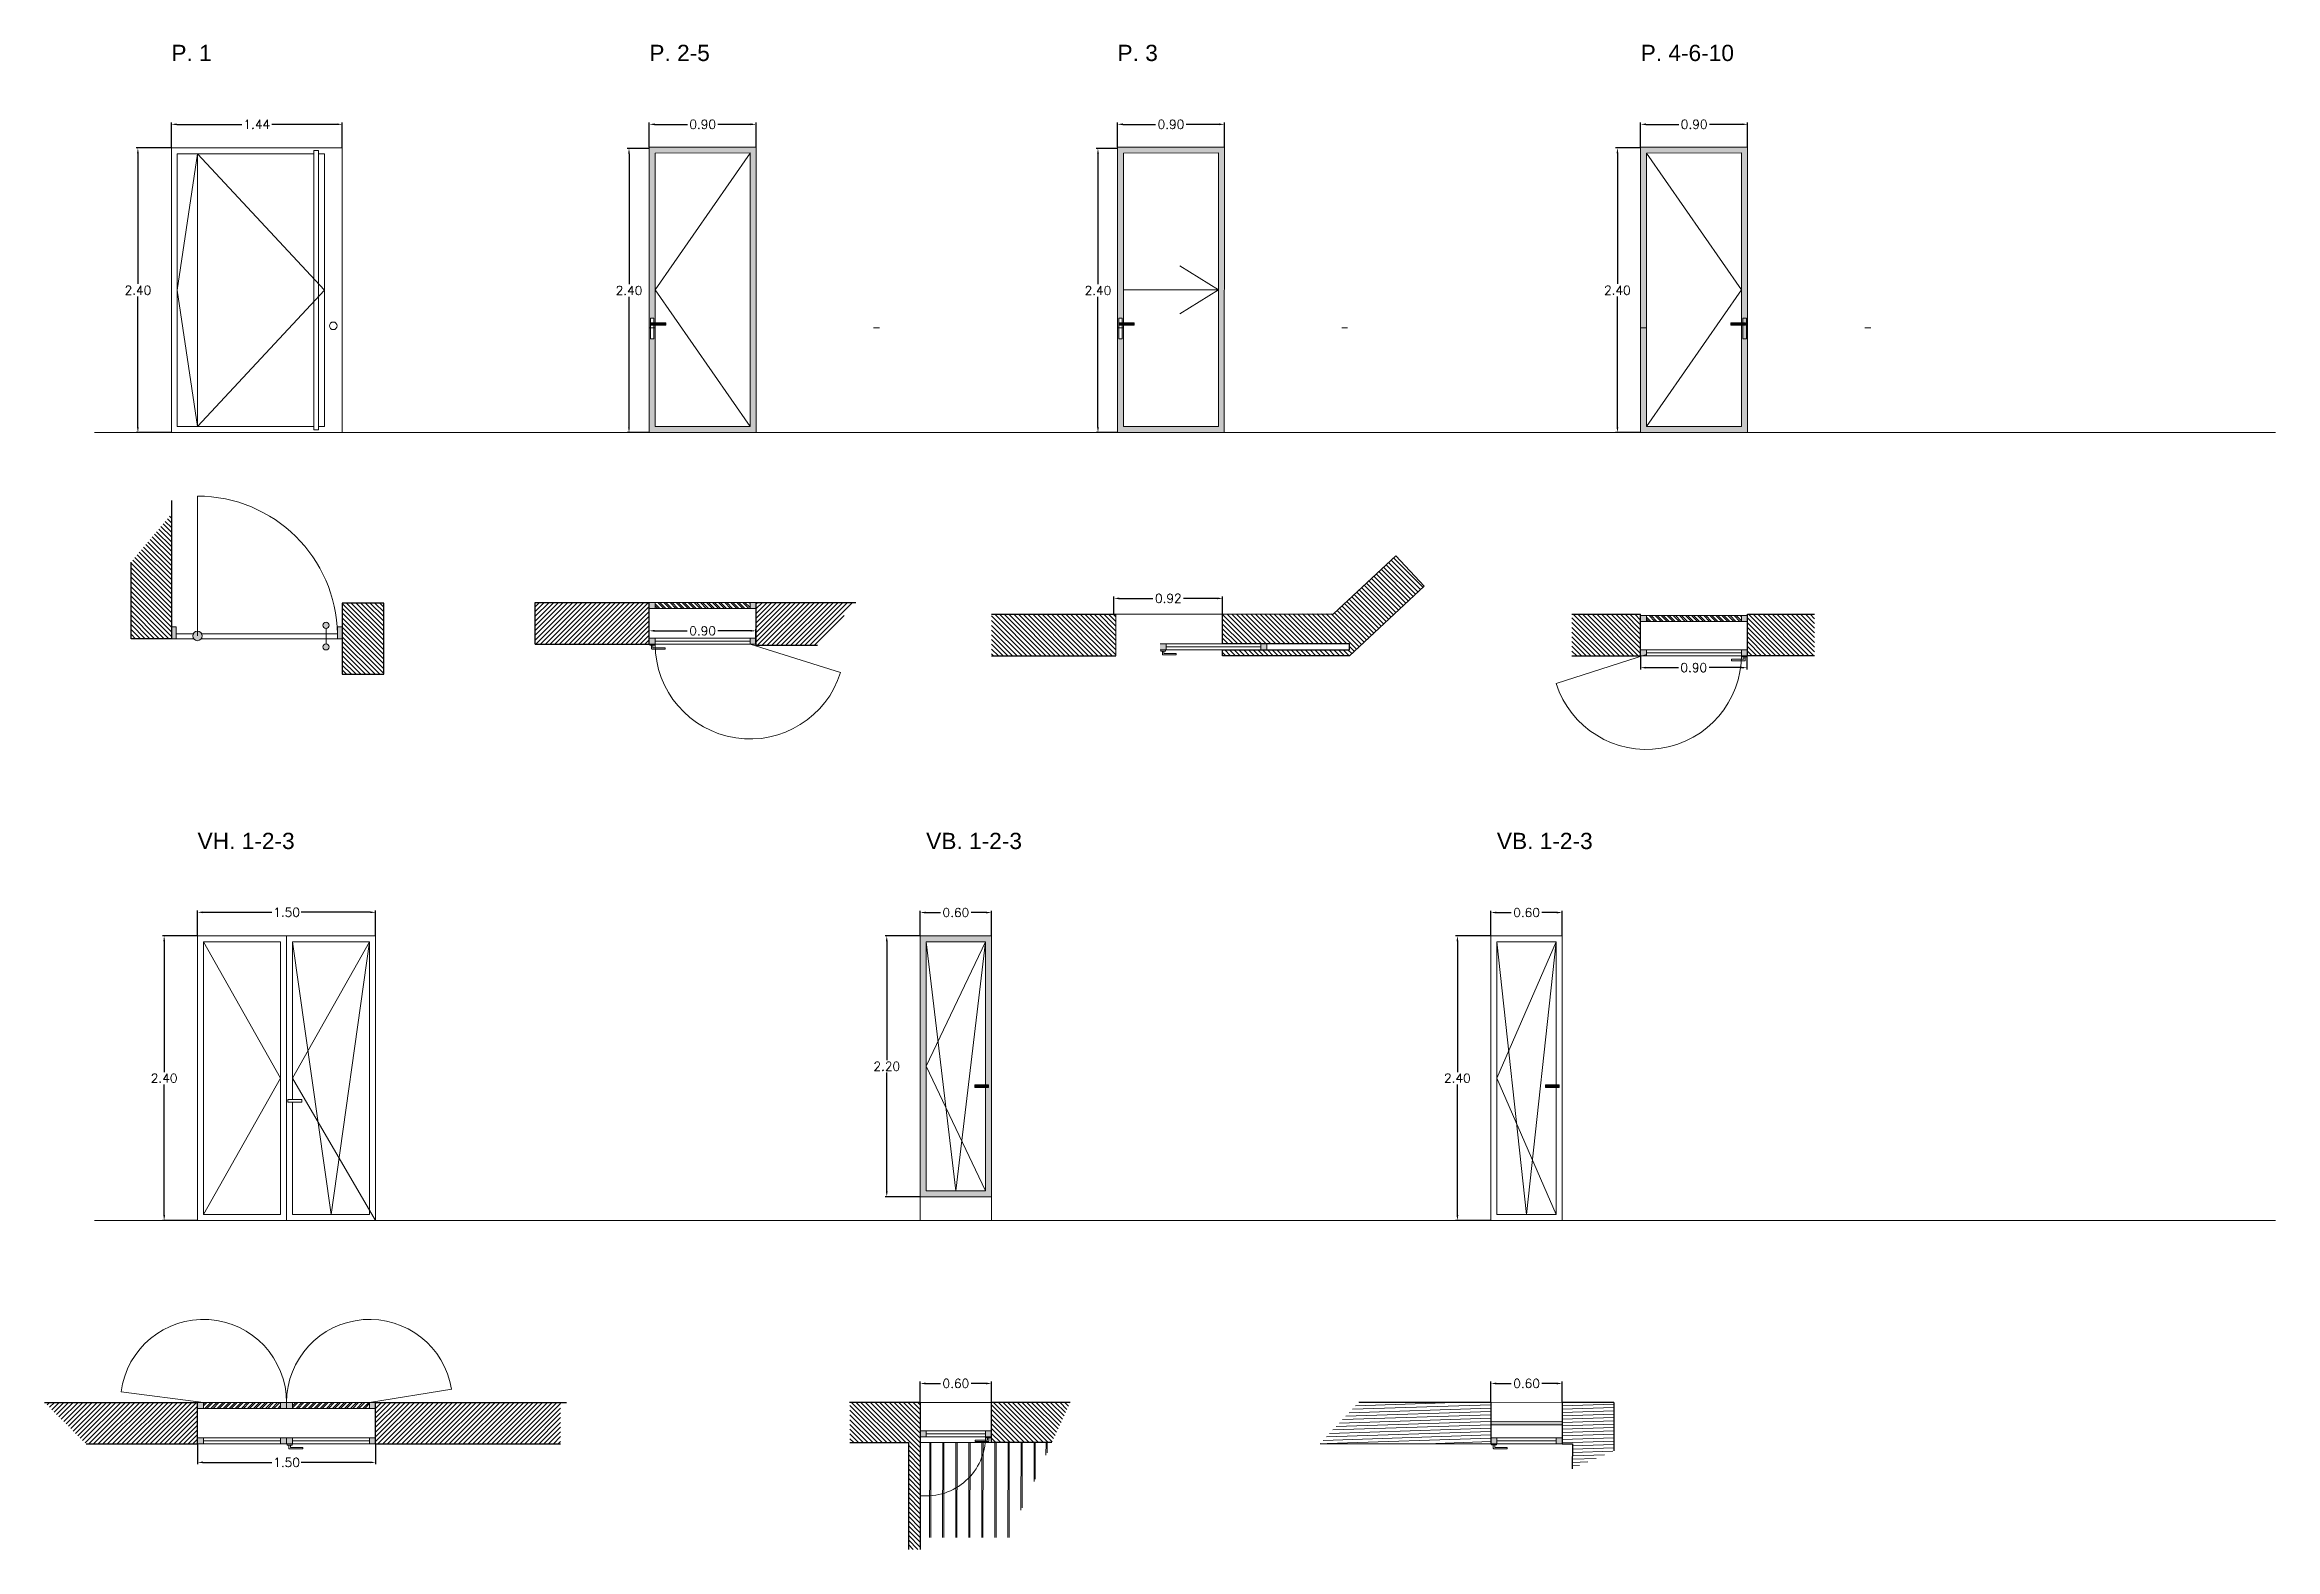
# Model space of a CAD drawing. Header units: millimetres. Extents: x 51 to 284, y 32 to 237.
# Drawn here: x 88.02 to 106.83, y 164.33 to 177.02 of the extents above; entities that cross this region are included whole.
import ezdxf

# ---------------------------------------------------------------- set-up
doc = ezdxf.new("R2010")
doc.units = ezdxf.units.MM
for name, color, linetype, lineweight in [('A_Hatch03', 253, 'Continuous', 13), ('A_Nsc02', 5, 'Continuous', 9), ('A_Sec03', 3, 'Continuous', 20), ('detalle', 6, 'Continuous', 5), ('FUSTERIA', 2, 'Continuous', 15), ('MUR', 5, 'Continuous', 25), ('PROYECTADO', 1, 'Continuous', 18), ('somb. Muro', 251, 'Continuous', 15), ('sombreado', 253, 'Continuous', 13)]:
    doc.layers.add(name, color=color, linetype=linetype, lineweight=lineweight)
doc.layers.add('SS_VEGETACION', color=7, linetype='Continuous', true_color=0x8ba14f)
doc.styles.add('ROMANS', font='romans.shx')
doc.styles.get("Standard").update_dxf_attribs({"font": 'arial.ttf'})
doc.dimstyles.new('martacota1', dxfattribs={"dimscale": 0.3, "dimtxt": 0.15, "dimasz": 0.15, "dimexe": 0.05, "dimexo": 0, "dimgap": 0.05, "dimtad": 0, "dimtih": 1, "dimtoh": 1, "dimzin": 0, "dimdsep": 46, "dimtxsty": 'ROMANS', "dimcen": 0.05, "dimclrt": 7, "dimadec": 0, "dimazin": 0, "dimtfac": 0.1, "dimtix": 1, "dimtmove": 1, "dimatfit": 3, "dimfxl": 1, "dimtolj": 1, "dimtzin": 1, "dimarcsym": 0})
pattern_1 = [(0, (27.433, 0), (0, 6.985), [5.08, -1.905]), (90, (27.433, 0), (-6.985, 4e-16), [5.08, -1.905])]
pattern_2 = [(0, (31.3805, 0), (0, 6.985), [5.08, -1.905]), (90, (31.3805, 0), (-6.985, 4e-16), [5.08, -1.905])]
pattern_3 = [(0, (35.7906, 0), (0, 6.985), [5.08, -1.905]), (90, (35.7906, 0), (-6.985, 4e-16), [5.08, -1.905])]
pattern_4 = [(1.847949, (-44.91479, 274.379633), (-0.0009112253, 0.028242804), [])]
pattern_5 = [(315, (71.485806, 300.600351), (0.01998107, 0.01998107), [])]

msp = doc.modelspace()

# ---------------------------------------------------------------- texts
at = {"layer": 'FUSTERIA'}
for s, p in [('P. 1', (89.09, 176.88)), ('P. 2-5', (93.119, 176.88)), ('P. 3', (97.066, 176.88)), ('P. 4-6-10', (101.476, 176.88)), ('VH. 1-2-3', (89.311, 170.235)), ('VB. 1-2-3', (95.453, 170.235)), ('VB. 1-2-3', (100.264, 170.235))]:
    msp.add_text(s, height=0.1369, dxfattribs=at).set_placement(p)

# ---------------------------------------------------------------- blocks, each defined once
blk = doc.blocks.new('*D228')
at = {"layer": 'Defpoints', "color": 0, "transparency": 16777216}
for p in [(94.018, 172.075), (93.118, 171.963), (94.018, 171.963)]:
    blk.add_point(p, dxfattribs=at)
at = {"layer": 'SS_VEGETACION', "color": 0, "lineweight": -2, "transparency": 16777216}
for p, q in [((93.118, 171.963), (93.118, 172.09)), ((93.163, 172.075), (93.439, 172.075)), ((93.973, 172.075), (93.698, 172.075)), ((94.018, 171.963), (94.018, 172.09))]:
    blk.add_line(p, q, dxfattribs=at)
at = {"layer": 'SS_VEGETACION', "color": 0, "transparency": 16777216}
for points in [[(93.163, 172.083), (93.163, 172.068), (93.118, 172.075)], [(93.973, 172.083), (93.973, 172.068), (94.018, 172.075)]]:
    blk.add_solid(points, dxfattribs=at)
at = {"layer": 'SS_VEGETACION', "color": 7, "transparency": 16777216, "insert": (93.568, 172.075), "char_height": 0.075, "attachment_point": 5, "style": 'ROMANS'}
blk.add_mtext('\\A1;0.90', dxfattribs=at)
blk = doc.blocks.new('*D231')
at = {"layer": 'Defpoints', "color": 0, "transparency": 16777216}
for p in [(97.036, 172.349), (97.036, 172.215), (97.952, 172.215)]:
    blk.add_point(p, dxfattribs=at)
at = {"layer": 'SS_VEGETACION', "color": 0, "lineweight": -2, "transparency": 16777216}
for p, q in [((97.036, 172.215), (97.036, 172.364)), ((97.081, 172.349), (97.364, 172.349)), ((97.907, 172.349), (97.623, 172.349)), ((97.952, 172.215), (97.952, 172.364))]:
    blk.add_line(p, q, dxfattribs=at)
at = {"layer": 'SS_VEGETACION', "color": 0, "transparency": 16777216}
for points in [[(97.081, 172.356), (97.081, 172.341), (97.036, 172.349)], [(97.907, 172.356), (97.907, 172.341), (97.952, 172.349)]]:
    blk.add_solid(points, dxfattribs=at)
at = {"layer": 'SS_VEGETACION', "color": 7, "transparency": 16777216, "insert": (97.494, 172.349), "char_height": 0.075, "attachment_point": 5, "style": 'ROMANS'}
blk.add_mtext('\\A1;0.92', dxfattribs=at)
blk = doc.blocks.new('*D232')
at = {"layer": 'Defpoints', "color": 0, "transparency": 16777216}
for p in [(101.476, 171.865), (101.476, 171.765), (102.372, 171.865)]:
    blk.add_point(p, dxfattribs=at)
at = {"layer": 'SS_VEGETACION', "color": 0, "lineweight": -2, "transparency": 16777216}
for p, q in [((101.476, 171.865), (101.476, 171.75)), ((101.521, 171.765), (101.795, 171.765)), ((102.327, 171.765), (102.053, 171.765)), ((102.372, 171.865), (102.372, 171.75))]:
    blk.add_line(p, q, dxfattribs=at)
at = {"layer": 'SS_VEGETACION', "color": 0, "transparency": 16777216}
for points in [[(101.521, 171.772), (101.521, 171.757), (101.476, 171.765)], [(102.327, 171.772), (102.327, 171.757), (102.372, 171.765)]]:
    blk.add_solid(points, dxfattribs=at)
at = {"layer": 'SS_VEGETACION', "color": 7, "transparency": 16777216, "insert": (101.924, 171.765), "char_height": 0.075, "attachment_point": 5, "style": 'ROMANS'}
blk.add_mtext('\\A1;0.90', dxfattribs=at)
blk = doc.blocks.new('*D264')
at = {"layer": 'Defpoints', "color": 0, "transparency": 16777216}
for p in [(89.09, 176.147), (88.808, 173.747), (89.09, 173.747)]:
    blk.add_point(p, dxfattribs=at)
at = {"layer": 'SS_VEGETACION', "color": 0, "lineweight": -2, "transparency": 16777216}
for p, q in [((89.09, 176.147), (88.793, 176.147)), ((88.808, 176.102), (88.808, 175)), ((88.808, 173.792), (88.808, 174.895)), ((89.09, 173.747), (88.793, 173.747))]:
    blk.add_line(p, q, dxfattribs=at)
at = {"layer": 'SS_VEGETACION', "color": 0, "transparency": 16777216}
for points in [[(88.8, 176.102), (88.815, 176.102), (88.808, 176.147)], [(88.8, 173.792), (88.815, 173.792), (88.808, 173.747)]]:
    blk.add_solid(points, dxfattribs=at)
at = {"layer": 'SS_VEGETACION', "color": 7, "transparency": 16777216, "insert": (88.808, 174.947), "char_height": 0.075, "attachment_point": 5, "style": 'ROMANS'}
blk.add_mtext('\\A1;2.40', dxfattribs=at)
blk = doc.blocks.new('*D265')
at = {"layer": 'Defpoints', "color": 0, "transparency": 16777216}
for p in [(90.53, 176.346), (89.09, 176.147), (90.53, 176.147)]:
    blk.add_point(p, dxfattribs=at)
at = {"layer": 'SS_VEGETACION', "color": 0, "lineweight": -2, "transparency": 16777216}
for p, q in [((89.09, 176.147), (89.09, 176.361)), ((89.135, 176.346), (89.684, 176.346)), ((90.485, 176.346), (89.936, 176.346)), ((90.53, 176.147), (90.53, 176.361))]:
    blk.add_line(p, q, dxfattribs=at)
at = {"layer": 'SS_VEGETACION', "color": 0, "transparency": 16777216}
for points in [[(89.135, 176.354), (89.135, 176.339), (89.09, 176.346)], [(90.485, 176.354), (90.485, 176.339), (90.53, 176.346)]]:
    blk.add_solid(points, dxfattribs=at)
at = {"layer": 'SS_VEGETACION', "color": 7, "transparency": 16777216, "insert": (89.81, 176.346), "char_height": 0.075, "attachment_point": 5, "style": 'ROMANS'}
blk.add_mtext('\\A1;1.44', dxfattribs=at)
blk = doc.blocks.new('*D266')
at = {"layer": 'Defpoints', "color": 0, "transparency": 16777216}
for p in [(92.948, 176.143), (93.119, 176.143), (93.119, 173.747)]:
    blk.add_point(p, dxfattribs=at)
at = {"layer": 'SS_VEGETACION', "color": 0, "lineweight": -2, "transparency": 16777216}
for p, q in [((93.119, 176.143), (92.933, 176.143)), ((92.948, 176.098), (92.948, 174.998)), ((92.948, 173.792), (92.948, 174.893)), ((93.119, 173.747), (92.933, 173.747))]:
    blk.add_line(p, q, dxfattribs=at)
at = {"layer": 'SS_VEGETACION', "color": 0, "transparency": 16777216}
for points in [[(92.94, 176.098), (92.955, 176.098), (92.948, 176.143)], [(92.94, 173.792), (92.955, 173.792), (92.948, 173.747)]]:
    blk.add_solid(points, dxfattribs=at)
at = {"layer": 'SS_VEGETACION', "color": 7, "transparency": 16777216, "insert": (92.948, 174.945), "char_height": 0.075, "attachment_point": 5, "style": 'ROMANS'}
blk.add_mtext('\\A1;2.40', dxfattribs=at)
blk = doc.blocks.new('*D267')
at = {"layer": 'Defpoints', "color": 0, "transparency": 16777216}
for p in [(94.019, 176.346), (93.119, 176.153), (94.019, 176.153)]:
    blk.add_point(p, dxfattribs=at)
at = {"layer": 'SS_VEGETACION', "color": 0, "lineweight": -2, "transparency": 16777216}
for p, q in [((93.119, 176.153), (93.119, 176.361)), ((93.164, 176.346), (93.44, 176.346)), ((93.974, 176.346), (93.698, 176.346)), ((94.019, 176.153), (94.019, 176.361))]:
    blk.add_line(p, q, dxfattribs=at)
at = {"layer": 'SS_VEGETACION', "color": 0, "transparency": 16777216}
for points in [[(93.164, 176.354), (93.164, 176.339), (93.119, 176.346)], [(93.974, 176.354), (93.974, 176.339), (94.019, 176.346)]]:
    blk.add_solid(points, dxfattribs=at)
at = {"layer": 'SS_VEGETACION', "color": 7, "transparency": 16777216, "insert": (93.569, 176.346), "char_height": 0.075, "attachment_point": 5, "style": 'ROMANS'}
blk.add_mtext('\\A1;0.90', dxfattribs=at)
blk = doc.blocks.new('*D268')
at = {"layer": 'Defpoints', "color": 0, "transparency": 16777216}
for p in [(97.066, 176.143), (96.901, 173.747), (97.066, 173.747)]:
    blk.add_point(p, dxfattribs=at)
at = {"layer": 'SS_VEGETACION', "color": 0, "lineweight": -2, "transparency": 16777216}
for p, q in [((97.066, 176.143), (96.886, 176.143)), ((96.901, 176.098), (96.901, 174.998)), ((96.901, 173.792), (96.901, 174.893)), ((97.066, 173.747), (96.886, 173.747))]:
    blk.add_line(p, q, dxfattribs=at)
at = {"layer": 'SS_VEGETACION', "color": 0, "transparency": 16777216}
for points in [[(96.894, 176.098), (96.909, 176.098), (96.901, 176.143)], [(96.894, 173.792), (96.909, 173.792), (96.901, 173.747)]]:
    blk.add_solid(points, dxfattribs=at)
at = {"layer": 'SS_VEGETACION', "color": 7, "transparency": 16777216, "insert": (96.901, 174.945), "char_height": 0.075, "attachment_point": 5, "style": 'ROMANS'}
blk.add_mtext('\\A1;2.40', dxfattribs=at)
blk = doc.blocks.new('*D269')
at = {"layer": 'Defpoints', "color": 0, "transparency": 16777216}
for p in [(97.967, 176.346), (97.066, 176.153), (97.967, 176.153)]:
    blk.add_point(p, dxfattribs=at)
at = {"layer": 'SS_VEGETACION', "color": 0, "lineweight": -2, "transparency": 16777216}
for p, q in [((97.066, 176.153), (97.066, 176.361)), ((97.111, 176.346), (97.387, 176.346)), ((97.922, 176.346), (97.646, 176.346)), ((97.967, 176.153), (97.967, 176.361))]:
    blk.add_line(p, q, dxfattribs=at)
at = {"layer": 'SS_VEGETACION', "color": 0, "transparency": 16777216}
for points in [[(97.111, 176.354), (97.111, 176.339), (97.066, 176.346)], [(97.922, 176.354), (97.922, 176.339), (97.967, 176.346)]]:
    blk.add_solid(points, dxfattribs=at)
at = {"layer": 'SS_VEGETACION', "color": 7, "transparency": 16777216, "insert": (97.516, 176.346), "char_height": 0.075, "attachment_point": 5, "style": 'ROMANS'}
blk.add_mtext('\\A1;0.90', dxfattribs=at)
blk = doc.blocks.new('*D270')
at = {"layer": 'Defpoints', "color": 0, "transparency": 16777216}
for p in [(101.28, 176.147), (101.476, 176.147), (101.476, 173.747)]:
    blk.add_point(p, dxfattribs=at)
at = {"layer": 'SS_VEGETACION', "color": 0, "lineweight": -2, "transparency": 16777216}
for p, q in [((101.476, 176.147), (101.265, 176.147)), ((101.28, 176.102), (101.28, 175)), ((101.28, 173.792), (101.28, 174.895)), ((101.476, 173.747), (101.265, 173.747))]:
    blk.add_line(p, q, dxfattribs=at)
at = {"layer": 'SS_VEGETACION', "color": 0, "transparency": 16777216}
for points in [[(101.273, 176.102), (101.288, 176.102), (101.28, 176.147)], [(101.273, 173.792), (101.288, 173.792), (101.28, 173.747)]]:
    blk.add_solid(points, dxfattribs=at)
at = {"layer": 'SS_VEGETACION', "color": 7, "transparency": 16777216, "insert": (101.28, 174.947), "char_height": 0.075, "attachment_point": 5, "style": 'ROMANS'}
blk.add_mtext('\\A1;2.40', dxfattribs=at)
blk = doc.blocks.new('*D271')
at = {"layer": 'Defpoints', "color": 0, "transparency": 16777216}
for p in [(102.377, 176.346), (101.476, 176.153), (102.377, 176.153)]:
    blk.add_point(p, dxfattribs=at)
at = {"layer": 'SS_VEGETACION', "color": 0, "lineweight": -2, "transparency": 16777216}
for p, q in [((101.476, 176.153), (101.476, 176.361)), ((101.521, 176.346), (101.797, 176.346)), ((102.332, 176.346), (102.056, 176.346)), ((102.377, 176.153), (102.377, 176.361))]:
    blk.add_line(p, q, dxfattribs=at)
at = {"layer": 'SS_VEGETACION', "color": 0, "transparency": 16777216}
for points in [[(101.521, 176.354), (101.521, 176.339), (101.476, 176.346)], [(102.332, 176.354), (102.332, 176.339), (102.377, 176.346)]]:
    blk.add_solid(points, dxfattribs=at)
at = {"layer": 'SS_VEGETACION', "color": 7, "transparency": 16777216, "insert": (101.927, 176.346), "char_height": 0.075, "attachment_point": 5, "style": 'ROMANS'}
blk.add_mtext('\\A1;0.90', dxfattribs=at)
blk = doc.blocks.new('*D272')
at = {"layer": 'Defpoints', "color": 0, "transparency": 16777216}
for p in [(89.311, 169.503), (89.029, 167.103), (89.311, 167.103)]:
    blk.add_point(p, dxfattribs=at)
at = {"layer": 'SS_VEGETACION', "color": 0, "lineweight": -2, "transparency": 16777216}
for p, q in [((89.311, 169.503), (89.014, 169.503)), ((89.029, 169.458), (89.029, 168.355)), ((89.029, 167.148), (89.029, 168.25)), ((89.311, 167.103), (89.014, 167.103))]:
    blk.add_line(p, q, dxfattribs=at)
at = {"layer": 'SS_VEGETACION', "color": 0, "transparency": 16777216}
for points in [[(89.022, 169.458), (89.037, 169.458), (89.029, 169.503)], [(89.022, 167.148), (89.037, 167.148), (89.029, 167.103)]]:
    blk.add_solid(points, dxfattribs=at)
at = {"layer": 'SS_VEGETACION', "color": 7, "transparency": 16777216, "insert": (89.029, 168.303), "char_height": 0.075, "attachment_point": 5, "style": 'ROMANS'}
blk.add_mtext('\\A1;2.40', dxfattribs=at)
blk = doc.blocks.new('*D273')
at = {"layer": 'Defpoints', "color": 0, "transparency": 16777216}
for p in [(90.811, 169.702), (89.311, 169.503), (90.811, 169.503)]:
    blk.add_point(p, dxfattribs=at)
at = {"layer": 'SS_VEGETACION', "color": 0, "lineweight": -2, "transparency": 16777216}
for p, q in [((89.311, 169.503), (89.311, 169.717)), ((89.356, 169.702), (89.938, 169.702)), ((90.766, 169.702), (90.185, 169.702)), ((90.811, 169.503), (90.811, 169.717))]:
    blk.add_line(p, q, dxfattribs=at)
at = {"layer": 'SS_VEGETACION', "color": 0, "transparency": 16777216}
for points in [[(89.356, 169.709), (89.356, 169.694), (89.311, 169.702)], [(90.766, 169.709), (90.766, 169.694), (90.811, 169.702)]]:
    blk.add_solid(points, dxfattribs=at)
at = {"layer": 'SS_VEGETACION', "color": 7, "transparency": 16777216, "insert": (90.061, 169.702), "char_height": 0.075, "attachment_point": 5, "style": 'ROMANS'}
blk.add_mtext('\\A1;1.50', dxfattribs=at)
blk = doc.blocks.new('*D274')
at = {"layer": 'Defpoints', "color": 0, "transparency": 16777216}
for p in [(95.403, 169.503), (95.121, 167.303), (95.403, 167.303)]:
    blk.add_point(p, dxfattribs=at)
at = {"layer": 'SS_VEGETACION', "color": 0, "lineweight": -2, "transparency": 16777216}
for p, q in [((95.403, 169.503), (95.106, 169.503)), ((95.121, 169.458), (95.121, 168.455)), ((95.121, 167.348), (95.121, 168.35)), ((95.403, 167.303), (95.106, 167.303))]:
    blk.add_line(p, q, dxfattribs=at)
at = {"layer": 'SS_VEGETACION', "color": 0, "transparency": 16777216}
for points in [[(95.113, 169.458), (95.128, 169.458), (95.121, 169.503)], [(95.113, 167.348), (95.128, 167.348), (95.121, 167.303)]]:
    blk.add_solid(points, dxfattribs=at)
at = {"layer": 'SS_VEGETACION', "color": 7, "transparency": 16777216, "insert": (95.121, 168.403), "char_height": 0.075, "attachment_point": 5, "style": 'ROMANS'}
blk.add_mtext('\\A1;2.20', dxfattribs=at)
blk = doc.blocks.new('*D275')
at = {"layer": 'Defpoints', "color": 0, "transparency": 16777216}
for p in [(96.003, 169.7), (95.403, 169.503), (96.003, 169.503)]:
    blk.add_point(p, dxfattribs=at)
at = {"layer": 'SS_VEGETACION', "color": 0, "lineweight": -2, "transparency": 16777216}
for p, q in [((95.403, 169.503), (95.403, 169.715)), ((95.448, 169.7), (95.573, 169.7)), ((95.958, 169.7), (95.832, 169.7)), ((96.003, 169.503), (96.003, 169.715))]:
    blk.add_line(p, q, dxfattribs=at)
at = {"layer": 'SS_VEGETACION', "color": 0, "transparency": 16777216}
for points in [[(95.448, 169.707), (95.448, 169.692), (95.403, 169.7)], [(95.958, 169.707), (95.958, 169.692), (96.003, 169.7)]]:
    blk.add_solid(points, dxfattribs=at)
at = {"layer": 'SS_VEGETACION', "color": 7, "transparency": 16777216, "insert": (95.703, 169.7), "char_height": 0.075, "attachment_point": 5, "style": 'ROMANS'}
blk.add_mtext('\\A1;0.60', dxfattribs=at)
blk = doc.blocks.new('*D276')
at = {"layer": 'Defpoints', "color": 0, "transparency": 16777216}
for p in [(100.214, 169.503), (99.931, 167.103), (100.214, 167.103)]:
    blk.add_point(p, dxfattribs=at)
at = {"layer": 'SS_VEGETACION', "color": 0, "lineweight": -2, "transparency": 16777216}
for p, q in [((100.214, 169.503), (99.916, 169.503)), ((99.931, 169.458), (99.931, 168.355)), ((99.931, 167.148), (99.931, 168.25)), ((100.214, 167.103), (99.916, 167.103))]:
    blk.add_line(p, q, dxfattribs=at)
at = {"layer": 'SS_VEGETACION', "color": 0, "transparency": 16777216}
for points in [[(99.924, 169.458), (99.939, 169.458), (99.931, 169.503)], [(99.924, 167.148), (99.939, 167.148), (99.931, 167.103)]]:
    blk.add_solid(points, dxfattribs=at)
at = {"layer": 'SS_VEGETACION', "color": 7, "transparency": 16777216, "insert": (99.931, 168.303), "char_height": 0.075, "attachment_point": 5, "style": 'ROMANS'}
blk.add_mtext('\\A1;2.40', dxfattribs=at)
blk = doc.blocks.new('*D277')
at = {"layer": 'Defpoints', "color": 0, "transparency": 16777216}
for p in [(100.814, 169.7), (100.214, 169.503), (100.814, 169.503)]:
    blk.add_point(p, dxfattribs=at)
at = {"layer": 'SS_VEGETACION', "color": 0, "lineweight": -2, "transparency": 16777216}
for p, q in [((100.214, 169.503), (100.214, 169.715)), ((100.259, 169.7), (100.384, 169.7)), ((100.769, 169.7), (100.643, 169.7)), ((100.814, 169.503), (100.814, 169.715))]:
    blk.add_line(p, q, dxfattribs=at)
at = {"layer": 'SS_VEGETACION', "color": 0, "transparency": 16777216}
for points in [[(100.259, 169.707), (100.259, 169.692), (100.214, 169.7)], [(100.769, 169.707), (100.769, 169.692), (100.814, 169.7)]]:
    blk.add_solid(points, dxfattribs=at)
at = {"layer": 'SS_VEGETACION', "color": 7, "transparency": 16777216, "insert": (100.514, 169.7), "char_height": 0.075, "attachment_point": 5, "style": 'ROMANS'}
blk.add_mtext('\\A1;0.60', dxfattribs=at)
blk = doc.blocks.new('*D292')
at = {"layer": 'Defpoints', "color": 0, "transparency": 16777216}
for p in [(89.311, 165.219), (90.811, 165.219), (90.811, 165.063)]:
    blk.add_point(p, dxfattribs=at)
at = {"layer": 'SS_VEGETACION', "color": 0, "lineweight": -2, "transparency": 16777216}
for p, q in [((89.311, 165.219), (89.311, 165.048)), ((90.811, 165.219), (90.811, 165.048)), ((89.356, 165.063), (89.938, 165.063)), ((90.766, 165.063), (90.185, 165.063))]:
    blk.add_line(p, q, dxfattribs=at)
at = {"layer": 'SS_VEGETACION', "color": 0, "transparency": 16777216}
for points in [[(89.356, 165.071), (89.356, 165.056), (89.311, 165.063)], [(90.766, 165.071), (90.766, 165.056), (90.811, 165.063)]]:
    blk.add_solid(points, dxfattribs=at)
at = {"layer": 'SS_VEGETACION', "color": 7, "transparency": 16777216, "insert": (90.061, 165.063), "char_height": 0.075, "attachment_point": 5, "style": 'ROMANS'}
blk.add_mtext('\\A1;1.50', dxfattribs=at)
blk = doc.blocks.new('*D293')
at = {"layer": 'Defpoints', "color": 0, "transparency": 16777216}
for p in [(96.003, 165.729), (95.403, 165.569), (96.003, 165.569)]:
    blk.add_point(p, dxfattribs=at)
at = {"layer": 'SS_VEGETACION', "color": 0, "lineweight": -2, "transparency": 16777216}
for p, q in [((95.403, 165.569), (95.403, 165.744)), ((95.448, 165.729), (95.573, 165.729)), ((95.958, 165.729), (95.832, 165.729)), ((96.003, 165.569), (96.003, 165.744))]:
    blk.add_line(p, q, dxfattribs=at)
at = {"layer": 'SS_VEGETACION', "color": 0, "transparency": 16777216}
for points in [[(95.448, 165.736), (95.448, 165.721), (95.403, 165.729)], [(95.958, 165.736), (95.958, 165.721), (96.003, 165.729)]]:
    blk.add_solid(points, dxfattribs=at)
at = {"layer": 'SS_VEGETACION', "color": 7, "transparency": 16777216, "insert": (95.703, 165.729), "char_height": 0.075, "attachment_point": 5, "style": 'ROMANS'}
blk.add_mtext('\\A1;0.60', dxfattribs=at)
blk = doc.blocks.new('*D294')
at = {"layer": 'Defpoints', "color": 0, "transparency": 16777216}
for p in [(100.814, 165.729), (100.214, 165.57), (100.814, 165.569)]:
    blk.add_point(p, dxfattribs=at)
at = {"layer": 'SS_VEGETACION', "color": 0, "lineweight": -2, "transparency": 16777216}
for p, q in [((100.214, 165.57), (100.214, 165.744)), ((100.259, 165.729), (100.384, 165.729)), ((100.769, 165.729), (100.643, 165.729)), ((100.814, 165.569), (100.814, 165.744))]:
    blk.add_line(p, q, dxfattribs=at)
at = {"layer": 'SS_VEGETACION', "color": 0, "transparency": 16777216}
for points in [[(100.259, 165.736), (100.259, 165.721), (100.214, 165.729)], [(100.769, 165.736), (100.769, 165.721), (100.814, 165.729)]]:
    blk.add_solid(points, dxfattribs=at)
at = {"layer": 'SS_VEGETACION', "color": 7, "transparency": 16777216, "insert": (100.514, 165.729), "char_height": 0.075, "attachment_point": 5, "style": 'ROMANS'}
blk.add_mtext('\\A1;0.60', dxfattribs=at)

# ---------------------------------------------------------------- dimensions: what is measured, and where the dimension line sits
at = {"layer": 'SS_VEGETACION', "transparency": 33554620}
for base, p1, p2, picture, middle in [((90.53, 176.346), (89.09, 176.147), (90.53, 176.147), '*D265', (89.81, 176.346)), ((94.019, 176.346), (93.119, 176.153), (94.019, 176.153), '*D267', (93.569, 176.346)), ((97.967, 176.346), (97.066, 176.153), (97.967, 176.153), '*D269', (97.516, 176.346)), ((102.377, 176.346), (101.476, 176.153), (102.377, 176.153), '*D271', (101.927, 176.346)), ((94.018, 172.075), (93.118, 171.963), (94.018, 171.963), '*D228', (93.568, 172.075)), ((90.811, 169.702), (89.311, 169.503), (90.811, 169.503), '*D273', (90.061, 169.702)), ((96.003, 169.7), (95.403, 169.503), (96.003, 169.503), '*D275', (95.703, 169.7)), ((100.814, 169.7), (100.214, 169.503), (100.814, 169.503), '*D277', (100.514, 169.7)), ((96.003, 165.729), (95.403, 165.569), (96.003, 165.569), '*D293', (95.703, 165.729)), ((100.814, 165.729), (100.214, 165.57), (100.814, 165.569), '*D294', (100.514, 165.729)), ((90.811, 165.063), (89.311, 165.219), (90.811, 165.219), '*D292', (90.061, 165.063))]:
    dim = msp.add_linear_dim(base=base, p1=p1, p2=p2, dimstyle='martacota1', override={"dimtxt": 0.25}, dxfattribs=at)
    dim.commit()
    dim.dimension.update_dxf_attribs({"geometry": picture, "text_midpoint": middle})
for base, p1, p2, angle, picture, middle in [((88.808, 173.747), (89.09, 176.147), (89.09, 173.747), 90, '*D264', (88.808, 174.947)), ((92.948, 176.143), (93.119, 173.747), (93.119, 176.143), 90, '*D266', (92.948, 174.945)), ((96.901, 173.747), (97.066, 176.143), (97.066, 173.747), 90, '*D268', (96.901, 174.945)), ((101.28, 176.147), (101.476, 173.747), (101.476, 176.147), 90, '*D270', (101.28, 174.947)), ((97.036, 172.349), (97.952, 172.215), (97.036, 172.215), 180, '*D231', (97.494, 172.349)), ((101.476, 171.765), (102.372, 171.865), (101.476, 171.865), 180, '*D232', (101.924, 171.765)), ((89.029, 167.103), (89.311, 169.503), (89.311, 167.103), 90, '*D272', (89.029, 168.303)), ((95.121, 167.303), (95.403, 169.503), (95.403, 167.303), 90, '*D274', (95.121, 168.403)), ((99.931, 167.103), (100.214, 169.503), (100.214, 167.103), 90, '*D276', (99.931, 168.303))]:
    dim = msp.add_linear_dim(base=base, p1=p1, p2=p2, angle=angle, dimstyle='martacota1', override={"dimtxt": 0.25}, dxfattribs=at)
    dim.commit()
    dim.dimension.update_dxf_attribs({"geometry": picture, "text_midpoint": middle})

# ---------------------------------------------------------------- hatches: boundary and pattern name
at = {"layer": 'A_Hatch03', "true_color": 0xe3e1dd}
h = msp.add_hatch(dxfattribs=at)
h.set_pattern_fill('ANGLE', color=254)
h.set_pattern_definition([(0, (27.8374, 0), (0, 6.985), [5.08, -1.905]), (90, (27.8374, 0), (-6.985, 4e-16), [5.08, -1.905])])
h.paths.add_polyline_path([(90.53, 176.147), (89.09, 176.147), (89.09, 173.747), (90.53, 173.747)])
h.paths.add_polyline_path([(90.38, 173.797), (90.33, 173.797), (90.33, 173.77), (90.29, 173.77), (90.29, 173.797), (89.14, 173.797), (89.14, 176.097), (90.29, 176.097), (90.29, 176.125), (90.33, 176.125), (90.33, 176.097), (90.38, 176.097)], flags=16)
h.paths.add_polyline_path([(90.38, 174.947), (89.31, 173.797), (89.14, 174.947), (89.31, 176.097)], flags=0)
h.paths.add_polyline_path([(90.487, 174.647, -1), (90.423, 174.647, -1)], flags=16)
h = msp.add_hatch(dxfattribs=at)
h.set_pattern_fill('ANGLE', color=254)
h.set_pattern_definition(pattern_1)
h.paths.add_polyline_path([(95.059, 176.158), (93.119, 176.153), (93.119, 173.747), (95.059, 173.747)])
h.paths.add_polyline_path([(95.009, 176.108), (95.009, 173.797), (93.169, 173.797), (93.169, 176.103)], flags=16)
h = msp.add_hatch(dxfattribs=at)
h.set_pattern_fill('ANGLE', color=254)
h.set_pattern_definition(pattern_1)
h.paths.add_polyline_path([(95.059, 176.158), (93.119, 176.153), (93.119, 173.747), (95.059, 173.747)])
h.paths.add_polyline_path([(93.169, 176.103), (95.009, 176.108), (95.009, 173.797), (93.169, 173.797)], flags=16)
h = msp.add_hatch(color=254, dxfattribs=at)
h.dxf.hatch_style = 1
h.paths.add_polyline_path([(93.119, 176.153), (93.119, 173.747), (94.019, 173.747), (94.019, 176.155)])
h.paths.add_polyline_path([(93.969, 176.105), (93.969, 174.653), (93.969, 173.798), (93.969, 173.797), (93.169, 173.797), (93.169, 174.653), (93.158, 174.653), (93.158, 174.537), (93.128, 174.537), (93.128, 174.711), (93.158, 174.711), (93.158, 174.673), (93.169, 174.673), (93.169, 176.103)], flags=16)
h = msp.add_hatch(dxfattribs=at)
h.set_pattern_fill('ANGLE', color=254)
h.set_pattern_definition(pattern_2)
h.paths.add_polyline_path([(99.006, 176.158), (97.066, 176.153), (97.066, 173.747), (99.006, 173.747)])
h.paths.add_polyline_path([(98.956, 176.108), (98.956, 173.797), (97.116, 173.797), (97.116, 176.103)], flags=16)
h = msp.add_hatch(dxfattribs=at)
h.set_pattern_fill('ANGLE', color=254)
h.set_pattern_definition(pattern_2)
h.paths.add_polyline_path([(99.006, 176.158), (97.066, 176.153), (97.066, 173.747), (99.006, 173.747)])
h.paths.add_polyline_path([(97.116, 176.103), (98.956, 176.108), (98.956, 173.797), (97.116, 173.797)], flags=16)
h = msp.add_hatch(color=254, dxfattribs=at)
h.dxf.hatch_style = 1
h.paths.add_polyline_path([(97.066, 176.153), (97.066, 173.747), (97.966, 173.747), (97.967, 176.155)])
h.paths.add_polyline_path([(97.917, 176.105), (97.917, 174.653), (97.916, 173.798), (97.917, 173.797), (97.116, 173.797), (97.116, 174.653), (97.106, 174.653), (97.106, 174.537), (97.076, 174.537), (97.076, 174.711), (97.106, 174.711), (97.106, 174.673), (97.116, 174.673), (97.116, 176.103)], flags=16)
h = msp.add_hatch(dxfattribs=at)
h.set_pattern_fill('ANGLE', color=254)
h.set_pattern_definition(pattern_3)
h.paths.add_polyline_path([(103.416, 176.158), (101.476, 176.153), (101.476, 173.747), (103.416, 173.747)])
h.paths.add_polyline_path([(103.366, 176.108), (103.366, 173.797), (101.526, 173.797), (101.526, 176.103)], flags=16)
h = msp.add_hatch(dxfattribs=at)
h.set_pattern_fill('ANGLE', color=254)
h.set_pattern_definition(pattern_3)
h.paths.add_polyline_path([(103.416, 176.158), (101.476, 176.153), (101.476, 173.747), (103.416, 173.747)])
h.paths.add_polyline_path([(101.526, 176.103), (103.366, 176.108), (103.366, 173.797), (101.526, 173.797)], flags=16)
h = msp.add_hatch(color=254, dxfattribs=at)
h.dxf.hatch_style = 1
h.paths.add_polyline_path([(101.476, 176.153), (101.476, 173.747), (102.377, 173.747), (102.377, 176.155)])
h.paths.add_polyline_path([(102.327, 176.105), (102.327, 174.653), (102.327, 173.798), (102.327, 173.797), (101.526, 173.797), (101.526, 174.537), (101.526, 174.673), (101.526, 176.103)], flags=16)
h = msp.add_hatch(color=254, dxfattribs=at)
h.dxf.hatch_style = 1
h.paths.add_polyline_path([(93.258, 174.653), (93.258, 174.673), (93.135, 174.673), (93.135, 174.653)])
h = msp.add_hatch(color=254, dxfattribs=at)
h.dxf.hatch_style = 1
h.paths.add_polyline_path([(97.206, 174.653), (97.206, 174.673), (97.082, 174.673), (97.082, 174.653)])
h = msp.add_hatch(color=254, dxfattribs=at)
h.dxf.hatch_style = 1
h.paths.add_polyline_path([(102.361, 174.653), (102.361, 174.673), (102.237, 174.673), (102.237, 174.653)])
h = msp.add_hatch(dxfattribs=at)
h.set_pattern_fill('ANGLE', color=254)
h.set_pattern_definition([(0, (-27.663, -1e-13), (0, 6.985), [5.08, -1.905]), (90, (-27.663, -1e-13), (-6.985, 4e-16), [5.08, -1.905])])
h.paths.add_polyline_path([(90.061, 169.503), (89.311, 169.503), (89.311, 167.103), (90.061, 167.103)])
h.paths.add_polyline_path([(90.011, 169.453), (90.011, 167.153), (89.361, 167.153), (89.361, 169.453)], flags=16)
h.paths.add_polyline_path([(90.811, 169.503), (90.061, 169.503), (90.061, 167.103), (90.811, 167.103), (90.761, 167.189), (90.761, 167.153), (90.111, 167.153), (90.111, 168.102), (90.071, 168.102), (90.071, 168.123), (90.111, 168.123), (90.111, 169.453), (90.761, 169.453), (90.761, 167.189), (90.811, 167.103)])
h.paths.add_polyline_path([(90.189, 168.123), (90.071, 168.123), (90.071, 168.102), (90.189, 168.102)], flags=17)
h = msp.add_hatch(color=254, dxfattribs=at)
h.dxf.hatch_style = 1
h.paths.add_polyline_path([(96.003, 169.503), (95.403, 169.503), (95.403, 167.303), (96.003, 167.303)])
h.paths.add_polyline_path([(95.953, 169.453), (95.953, 168.248), (95.978, 168.248), (95.978, 168.225), (95.953, 168.225), (95.953, 167.353), (95.453, 167.353), (95.453, 169.453)], flags=16)
h.paths.add_polyline_path([(95.953, 169.453), (95.703, 167.353), (95.619, 168.053), (95.453, 168.403)], flags=0)
h.paths.add_polyline_path([(95.953, 168.248), (95.862, 168.248), (95.862, 168.225), (95.953, 168.225)], flags=0)
h.paths.add_polyline_path([(95.978, 168.248), (95.953, 168.248), (95.953, 168.225), (95.978, 168.225)], flags=0)
h = msp.add_hatch(color=254, dxfattribs=at)
h.dxf.hatch_style = 1
h.paths.add_polyline_path([(95.978, 168.248), (95.862, 168.248), (95.862, 168.225), (95.978, 168.225)])
h = msp.add_hatch(color=254, dxfattribs=at)
h.dxf.hatch_style = 1
h.paths.add_polyline_path([(100.789, 168.248), (100.673, 168.248), (100.673, 168.225), (100.789, 168.225)])
at = {"layer": 'somb. Muro'}
h = msp.add_hatch(dxfattribs=at)
h.set_pattern_fill('ANSI31', color=256, scale=0.0089, angle=-90)
h.set_pattern_definition([(315, (-160.561915, 347.709308), (0.0199810699, 0.0199810699), [])])
h.paths.add_polyline_path([(89.09, 172.009), (89.09, 173.059), (88.75, 172.654), (88.75, 172.009)])
h.paths.add_polyline_path([(90.88, 171.709), (90.88, 172.309), (90.53, 172.309), (90.53, 172.009), (90.53, 171.709)])
h = msp.add_hatch(dxfattribs=at)
h.set_pattern_fill('ANSI31', color=256, scale=0.0089, angle=90)
h.set_pattern_definition([(135, (126.756873, 20.284192), (-0.01998107, -0.01998107), [])])
h.paths.add_polyline_path([(97.952, 171.965), (99.021, 171.965), (99.021, 171.915), (97.952, 171.915), (97.952, 171.865), (99.021, 171.865), (99.65, 172.452), (99.445, 172.671), (99.411, 172.708), (98.886, 172.218), (97.952, 172.215)])
h.paths.add_polyline_path([(96.005, 172.215), (96.005, 171.865), (97.052, 171.865), (97.052, 172.215)])
h = msp.add_hatch(dxfattribs=at)
h.set_pattern_fill('ANSI31', color=256, scale=0.0089)
h.set_pattern_definition([(45, (-55.192404, 139.57855), (-0.01998107, 0.01998107), [])])
h.paths.add_polyline_path([(93.119, 172.314), (92.158, 172.313), (92.158, 171.963), (92.418, 171.963), (93.119, 171.963)])
h.paths.add_polyline_path([(94.538, 171.953), (94.859, 172.313), (94.018, 172.314), (94.018, 171.953)])
h = msp.add_hatch(dxfattribs=at)
h.set_pattern_fill('ANSI31', color=256, scale=0.0089, angle=90)
h.set_pattern_definition([(135, (124.826858, 32.484192), (-0.01998107, -0.01998107), [])])
h.paths.add_polyline_path([(100.897, 172.173), (100.897, 171.865), (101.476, 171.865), (101.476, 172.215), (100.943, 172.215), (100.943, 172.173)])
h.paths.add_polyline_path([(102.942, 171.865), (102.942, 172.215), (102.376, 172.215), (102.376, 171.865)])
h.paths.add_polyline_path([(100.897, 172.215), (100.897, 172.173), (100.943, 172.173), (100.943, 172.215)])
h = msp.add_hatch(dxfattribs=at)
h.set_pattern_fill('ANSI31', color=256, scale=0.0089)
h.set_pattern_definition([(45, (-47.009322, 136.835195), (-0.01998107, 0.01998107), [])])
h.paths.add_polyline_path([(92.371, 165.22), (92.371, 165.569), (90.811, 165.569), (90.811, 165.22)])
h.paths.add_polyline_path([(88.021, 165.569), (88.371, 165.219), (89.311, 165.219), (89.311, 165.569)])
h = msp.add_hatch(dxfattribs=at)
h.set_pattern_fill('ANSI31', color=256, scale=0.0089, angle=-90)
h.set_pattern_definition(pattern_5)
h.paths.add_polyline_path([(94.808, 165.569), (94.81, 165.23), (95.303, 165.23), (95.303, 164.33), (95.403, 164.33), (95.403, 165.569)])
h = msp.add_hatch(dxfattribs=at)
h.set_pattern_fill('ANSI31', color=256, scale=0.0089, angle=-90)
h.set_pattern_definition(pattern_5)
h.paths.add_polyline_path([(96.798, 164.874), (96.803, 164.87), (96.803, 164.87)])
h.paths.add_polyline_path([(96.512, 165.23), (96.667, 165.569), (96.003, 165.569), (96.003, 165.23)])
h = msp.add_hatch(dxfattribs=at)
h.set_pattern_fill('ANSI31', color=256, scale=0.0089, angle=-43.1521)
h.set_pattern_definition(pattern_4)
h.paths.add_polyline_path([(99.103, 165.572), (98.774, 165.222), (100.213, 165.22), (100.214, 165.57)])
h = msp.add_hatch(dxfattribs=at)
h.set_pattern_fill('ANSI31', color=256, scale=0.0089, angle=-43.1521)
h.set_pattern_definition(pattern_4)
h.paths.add_polyline_path([(100.9, 165.01), (101.251, 165.162), (101.251, 165.569), (100.814, 165.569), (100.813, 165.219), (100.901, 165.219)])
at = {"layer": 'sombreado', "transparency": 33554564}
h = msp.add_hatch(color=256, dxfattribs=at)
h.dxf.hatch_style = 1
h.paths.add_polyline_path([(93.168, 172.314), (93.119, 172.314), (93.119, 172.264), (93.168, 172.264)])
h.paths.add_polyline_path([(93.168, 172.013), (93.119, 172.013), (93.119, 171.963), (93.168, 171.963)])
h.paths.add_polyline_path([(94.018, 172.013), (93.968, 172.013), (93.968, 171.963), (94.018, 171.963)])
h.paths.add_polyline_path([(94.018, 172.314), (93.968, 172.314), (93.968, 172.264), (94.018, 172.264)])
at = {"layer": 'sombreado'}
h = msp.add_hatch(dxfattribs=at)
h.set_pattern_fill('ANSI32', color=256, scale=0.0038, angle=-90)
h.set_pattern_definition([(315, (66.64401, 307.344624), (0.02559373, 0.02559373), []), (315, (66.64401, 307.32756), (0.02559373, 0.02559373), [])])
h.paths.add_polyline_path([(93.168, 172.314), (93.168, 172.264), (93.968, 172.264), (93.968, 172.314)])
at = {"layer": 'sombreado', "transparency": 33554564}
h = msp.add_hatch(color=256, dxfattribs=at)
h.dxf.hatch_style = 1
h.paths.add_polyline_path([(90.394, 172.096, 1), (90.394, 172.148, 1)])
h.paths.add_polyline_path([(90.394, 171.914, 1), (90.394, 171.966, 1)])
h.paths.add_polyline_path([(90.53, 172.009), (90.53, 172.109), (90.49, 172.109), (90.49, 172.049), (90.49, 172.009)])
h.paths.add_polyline_path([(89.31, 171.992, 1), (89.31, 172.071, 1)])
h.paths.add_polyline_path([(89.13, 172.009), (89.13, 172.049), (89.13, 172.109), (89.09, 172.109), (89.09, 172.009)])
h = msp.add_hatch(color=256, dxfattribs=at)
h.dxf.hatch_style = 1
h.paths.add_polyline_path([(102.326, 171.915), (102.326, 171.865), (102.376, 171.865), (102.376, 171.915)])
h.paths.add_polyline_path([(101.476, 171.915), (101.476, 171.865), (101.526, 171.865), (101.526, 171.915)])
h.paths.add_polyline_path([(101.476, 172.205), (101.476, 172.155), (101.526, 172.155), (101.526, 172.205)])
h.paths.add_polyline_path([(102.326, 172.205), (102.326, 172.155), (102.376, 172.155), (102.376, 172.205)])
at = {"layer": 'sombreado'}
h = msp.add_hatch(dxfattribs=at)
h.set_pattern_fill('ANSI32', color=256, scale=0.0038, angle=90)
h.set_pattern_definition([(135, (128.850733, 36.844192), (-0.02559373, -0.02559373), []), (135, (128.850733, 36.861254), (-0.02559373, -0.02559373), [])])
h.paths.add_polyline_path([(101.526, 172.205), (101.526, 172.155), (102.326, 172.155), (102.326, 172.205)])
at = {"layer": 'sombreado', "transparency": 33554564}
h = msp.add_hatch(color=256, dxfattribs=at)
h.dxf.hatch_style = 1
h.paths.add_polyline_path([(98.325, 171.965), (98.325, 171.915), (98.275, 171.915), (98.275, 171.965)])
h.paths.add_polyline_path([(97.475, 171.965), (97.475, 171.915), (97.425, 171.915), (97.425, 171.965)])
h = msp.add_hatch(color=256, dxfattribs=at)
h.dxf.hatch_style = 1
h.paths.add_polyline_path([(89.361, 165.569), (89.311, 165.569), (89.311, 165.519), (89.361, 165.519)])
h.paths.add_polyline_path([(90.061, 165.569), (90.011, 165.569), (90.011, 165.519), (90.061, 165.519)])
h.paths.add_polyline_path([(90.111, 165.569), (90.061, 165.569), (90.061, 165.519), (90.111, 165.519)])
h.paths.add_polyline_path([(90.811, 165.569), (90.761, 165.569), (90.761, 165.519), (90.811, 165.519)])
h.paths.add_polyline_path([(90.811, 165.269), (90.761, 165.269), (90.761, 165.219), (90.811, 165.219)])
h.paths.add_polyline_path([(90.111, 165.269), (90.061, 165.269), (90.061, 165.219), (90.111, 165.219)])
h.paths.add_polyline_path([(90.061, 165.269), (90.011, 165.269), (90.011, 165.219), (90.061, 165.219)])
h.paths.add_polyline_path([(89.361, 165.269), (89.311, 165.269), (89.311, 165.219), (89.361, 165.219)])
at = {"layer": 'sombreado'}
h = msp.add_hatch(dxfattribs=at)
h.set_pattern_fill('ANSI32', color=256, scale=0.0038)
h.set_pattern_definition([(45, (-47.009322, 136.835195), (-0.02559373, 0.02559373), []), (45, (-46.99226, 136.835195), (-0.02559373, 0.02559373), [])])
h.paths.add_polyline_path([(90.011, 165.569), (89.361, 165.569), (89.361, 165.519), (90.011, 165.519)])
h.paths.add_polyline_path([(90.761, 165.569), (90.111, 165.569), (90.111, 165.519), (90.761, 165.519)])
at = {"layer": 'sombreado', "transparency": 33554564}
h = msp.add_hatch(color=256, dxfattribs=at)
h.dxf.hatch_style = 1
h.paths.add_polyline_path([(96.003, 165.28), (96.003, 165.33), (95.953, 165.33), (95.953, 165.28)])
h.paths.add_polyline_path([(95.453, 165.28), (95.453, 165.33), (95.403, 165.33), (95.403, 165.28)])
h = msp.add_hatch(color=256, dxfattribs=at)
h.dxf.hatch_style = 1
h.paths.add_polyline_path([(100.814, 165.379), (100.814, 165.409), (100.214, 165.41), (100.214, 165.38)])
h = msp.add_hatch(color=256, dxfattribs=at)
h.dxf.hatch_style = 1
h.paths.add_polyline_path([(100.813, 165.219), (100.813, 165.269), (100.763, 165.269), (100.763, 165.219)])
h.paths.add_polyline_path([(100.263, 165.22), (100.263, 165.27), (100.213, 165.27), (100.213, 165.22)])

# ---------------------------------------------------------------- linework, layer by layer
at = {"layer": 'A_Nsc02'}
for p, q in [((97.052, 171.865), (97.052, 172.215)), ((94.538, 171.953), (94.238, 171.953))]:
    msp.add_line(p, q, dxfattribs=at)
msp.add_lwpolyline([(97.052, 171.865), (96.883, 171.865)], dxfattribs=at)
at = {"layer": 'A_Sec03', "lineweight": 0}
msp.add_lwpolyline([(90.53, 172.009), (90.53, 172.009)], dxfattribs=at)
at = {"layer": 'detalle'}
for p, q in [((89.31, 176.097), (89.14, 174.947)), ((89.31, 176.097), (90.38, 174.947)), ((89.31, 173.797), (89.31, 176.097)), ((93.969, 176.103), (93.169, 174.951)), ((101.526, 176.103), (102.327, 174.951)), ((97.917, 174.95), (97.59, 175.153)), ((89.14, 174.947), (89.31, 173.797)), ((90.38, 174.947), (89.31, 173.797)), ((93.169, 174.951), (93.969, 173.797)), ((97.116, 174.95), (97.917, 174.95)), ((97.917, 174.95), (97.59, 174.748)), ((102.327, 174.951), (101.526, 173.797)), ((89.31, 172.032), (89.31, 173.211)), ((93.968, 171.988), (93.168, 171.988)), ((93.968, 171.963), (94.732, 171.724)), ((98.275, 171.94), (97.475, 171.94)), ((101.526, 171.89), (102.326, 171.89)), ((101.526, 171.875), (100.764, 171.631)), ((89.361, 169.453), (90.011, 168.303)), ((90.111, 168.303), (90.761, 169.453)), ((90.111, 169.453), (90.436, 167.153)), ((90.436, 167.153), (90.761, 169.453)), ((95.453, 169.453), (95.703, 167.353)), ((95.953, 169.453), (95.453, 168.403)), ((95.703, 167.353), (95.953, 169.453)), ((100.264, 169.453), (100.514, 167.153)), ((100.764, 169.453), (100.264, 168.303)), ((100.514, 167.153), (100.764, 169.453)), ((95.453, 168.403), (95.953, 167.353)), ((90.011, 168.303), (89.361, 167.153)), ((90.111, 168.303), (90.811, 167.103)), ((100.264, 168.303), (100.764, 167.153)), ((90.761, 165.569), (91.453, 165.68)), ((89.361, 165.569), (88.667, 165.657)), ((95.453, 165.305), (95.953, 165.305)), ((100.214, 165.41), (100.814, 165.409)), ((100.214, 165.38), (100.814, 165.379)), ((89.361, 165.244), (90.011, 165.244)), ((90.111, 165.244), (90.761, 165.244)), ((95.483, 165.232), (95.482, 164.431)), ((95.493, 165.232), (95.492, 164.431)), ((95.593, 165.231), (95.592, 164.431)), ((95.603, 165.231), (95.602, 164.431)), ((95.703, 165.231), (95.702, 164.431)), ((95.713, 165.231), (95.712, 164.431)), ((95.813, 165.231), (95.812, 164.431)), ((95.823, 165.231), (95.822, 164.431)), ((95.923, 165.231), (95.922, 164.431)), ((95.933, 165.231), (95.932, 164.431)), ((96.033, 165.231), (96.032, 164.431)), ((96.043, 165.231), (96.042, 164.431)), ((96.143, 165.231), (96.142, 164.43)), ((96.153, 165.231), (96.152, 164.43)), ((96.253, 165.23), (96.252, 164.659)), ((96.263, 165.23), (96.262, 164.681)), ((96.363, 165.23), (96.363, 164.901)), ((96.373, 165.23), (96.373, 164.923)), ((96.464, 165.227), (96.463, 165.123)), ((96.473, 165.23), (96.473, 165.144)), ((100.263, 165.245), (100.763, 165.244))]:
    msp.add_line(p, q, dxfattribs=at)
at = {"layer": 'detalle', "lineweight": 5}
for points in [[(93.163, 171.963), (93.163, 171.953), (93.123, 171.953), (93.123, 171.963)], [(97.47, 171.915), (97.47, 171.905), (97.43, 171.905), (97.43, 171.915)], [(102.332, 171.865), (102.332, 171.855), (102.372, 171.855), (102.372, 171.865)], [(90.107, 165.219), (90.107, 165.209), (90.067, 165.209), (90.067, 165.219)], [(95.955, 165.28), (95.955, 165.27), (95.995, 165.27), (95.995, 165.28)], [(100.26, 165.22), (100.26, 165.21), (100.22, 165.21), (100.22, 165.22)]]:
    msp.add_lwpolyline(points, dxfattribs=at)
for points in [[(93.137, 171.953), (93.138, 171.927, 0.414214), (93.144, 171.921), (93.254, 171.921), (93.254, 171.933), (93.15, 171.933), (93.149, 171.953)], [(97.444, 171.905), (97.444, 171.879, 0.414214), (97.45, 171.873), (97.56, 171.873), (97.56, 171.885), (97.456, 171.885), (97.456, 171.905)], [(102.358, 171.855), (102.358, 171.829, -0.414214), (102.352, 171.823), (102.242, 171.823), (102.242, 171.835), (102.346, 171.835), (102.346, 171.855)], [(90.081, 165.209), (90.081, 165.183, 0.414214), (90.087, 165.177), (90.197, 165.177), (90.197, 165.189), (90.093, 165.189), (90.093, 165.209)], [(95.981, 165.27), (95.981, 165.244, -0.414214), (95.975, 165.238), (95.865, 165.238), (95.865, 165.25), (95.969, 165.25), (95.969, 165.27)], [(100.234, 165.21), (100.234, 165.184, 0.414214), (100.24, 165.178), (100.35, 165.178), (100.35, 165.19), (100.246, 165.19), (100.246, 165.21)]]:
    msp.add_lwpolyline(points, format="xyb", dxfattribs=at)
at = {"layer": 'detalle'}
for centre, radius, start, end in [((89.31, 172.031), 1.18, 0.8743, 89.9954), ((93.968, 171.963), 0.8, 179.9848, 342.6698), ((101.526, 171.875), 0.8, 197.7688, 0.0161), ((89.361, 165.569), 0.7, 360, 172.7836), ((90.761, 165.569), 0.7, 9.0686, 180), ((95.453, 165.28), 0.5, 264.2608, 0)]:
    msp.add_arc(centre, radius, start, end, dxfattribs=at)
at = {"layer": 'FUSTERIA'}
for p, q in [((89.09, 173.747), (89.09, 176.147)), ((89.09, 176.147), (90.53, 176.147)), ((89.14, 173.797), (89.14, 176.097)), ((89.14, 176.097), (90.29, 176.097)), ((90.29, 176.125), (90.29, 173.77)), ((90.29, 176.125), (90.33, 176.125)), ((90.33, 176.125), (90.33, 173.77)), ((90.33, 176.097), (90.38, 176.097)), ((90.38, 176.097), (90.38, 173.797)), ((90.53, 176.147), (90.53, 173.747)), ((93.119, 176.153), (94.019, 176.155)), ((93.119, 176.153), (93.119, 173.747)), ((93.169, 176.103), (93.969, 176.105)), ((93.169, 176.103), (93.169, 173.797)), ((93.969, 176.155), (93.969, 176.155)), ((93.969, 174.653), (93.969, 176.105)), ((94.019, 173.747), (94.019, 176.155)), ((97.066, 176.153), (97.967, 176.155)), ((97.066, 176.153), (97.066, 173.747)), ((97.116, 176.103), (97.917, 176.105)), ((97.116, 176.103), (97.116, 173.797)), ((97.917, 176.155), (97.917, 176.155)), ((97.917, 174.653), (97.917, 176.105)), ((97.966, 173.747), (97.967, 176.155)), ((101.476, 176.153), (102.377, 176.155)), ((101.476, 176.153), (101.476, 173.747)), ((101.526, 176.103), (102.327, 176.105)), ((101.526, 176.103), (101.526, 173.797)), ((102.327, 176.155), (102.327, 176.155)), ((102.327, 174.653), (102.327, 176.105)), ((102.377, 173.747), (102.377, 176.155)), ((93.969, 173.797), (93.969, 174.653)), ((97.916, 173.797), (97.917, 174.653)), ((102.327, 173.797), (102.327, 174.653)), ((89.14, 173.797), (90.29, 173.797)), ((90.29, 173.77), (90.33, 173.77)), ((90.33, 173.797), (90.38, 173.797)), ((93.169, 173.797), (93.969, 173.797)), ((97.116, 173.797), (97.916, 173.797)), ((101.526, 173.797), (102.327, 173.797)), ((88.441, 173.747), (106.827, 173.747)), ((93.118, 172.314), (94.018, 172.314)), ((93.118, 172.264), (94.018, 172.264)), ((93.168, 172.264), (93.168, 172.314)), ((93.968, 172.264), (93.968, 172.314)), ((90.394, 172.096), (90.394, 171.966)), ((102.376, 172.205), (101.476, 172.205)), ((102.376, 172.155), (101.476, 172.155)), ((101.526, 172.155), (101.526, 172.205)), ((102.326, 172.155), (102.326, 172.205)), ((93.118, 172.013), (94.018, 172.013)), ((93.118, 171.963), (94.018, 171.963)), ((93.168, 171.963), (93.168, 172.013)), ((93.968, 171.963), (93.968, 172.013)), ((97.425, 171.965), (98.325, 171.965)), ((97.425, 171.915), (98.325, 171.915)), ((97.475, 171.965), (97.475, 171.915)), ((98.275, 171.965), (98.275, 171.915)), ((98.325, 171.915), (98.325, 171.965)), ((102.376, 171.915), (101.476, 171.915)), ((101.526, 171.865), (101.526, 171.915)), ((102.326, 171.865), (102.326, 171.915)), ((102.376, 171.865), (101.476, 171.865)), ((89.311, 167.103), (89.311, 169.503)), ((89.311, 169.503), (90.811, 169.503)), ((89.361, 167.153), (89.361, 169.453)), ((89.361, 169.453), (90.011, 169.453)), ((90.011, 169.453), (90.011, 167.153)), ((90.061, 169.503), (90.061, 167.103)), ((90.111, 169.453), (90.111, 168.123)), ((90.111, 169.453), (90.761, 169.453)), ((90.761, 169.453), (90.761, 167.153)), ((90.811, 169.503), (90.811, 167.103)), ((95.403, 169.503), (95.403, 167.103)), ((96.003, 169.503), (95.403, 169.503)), ((95.453, 169.453), (95.453, 167.353)), ((95.953, 169.453), (95.453, 169.453)), ((95.953, 168.248), (95.953, 169.453)), ((96.003, 167.303), (96.003, 169.503)), ((100.214, 169.503), (100.214, 167.103)), ((100.814, 169.503), (100.214, 169.503)), ((100.264, 169.453), (100.264, 167.153)), ((100.764, 169.453), (100.264, 169.453)), ((100.764, 168.248), (100.764, 169.453)), ((100.814, 167.303), (100.814, 169.503)), ((95.953, 167.353), (95.953, 168.225)), ((100.764, 167.153), (100.764, 168.225)), ((90.111, 168.102), (90.111, 167.153)), ((95.403, 167.303), (96.003, 167.303)), ((95.453, 167.353), (95.953, 167.353)), ((96.003, 167.303), (96.003, 167.103)), ((100.814, 167.303), (100.814, 167.103)), ((88.441, 167.103), (106.827, 167.103)), ((89.361, 167.153), (90.011, 167.153)), ((90.111, 167.153), (90.761, 167.153)), ((96.047, 167.103), (96.047, 167.103)), ((100.264, 167.153), (100.764, 167.153)), ((89.311, 165.569), (90.811, 165.569)), ((89.311, 165.519), (90.811, 165.519)), ((89.361, 165.519), (89.361, 165.569)), ((90.011, 165.569), (90.011, 165.519)), ((90.061, 165.569), (90.061, 165.519)), ((90.111, 165.569), (90.111, 165.519)), ((90.761, 165.519), (90.761, 165.569)), ((95.453, 165.33), (95.453, 165.28)), ((95.953, 165.28), (95.953, 165.33)), ((89.311, 165.269), (90.811, 165.269)), ((89.311, 165.219), (90.811, 165.219)), ((89.361, 165.219), (89.361, 165.269)), ((90.011, 165.269), (90.011, 165.219)), ((90.061, 165.269), (90.061, 165.219)), ((90.111, 165.269), (90.111, 165.219)), ((90.761, 165.219), (90.761, 165.269)), ((100.263, 165.27), (100.263, 165.22)), ((100.763, 165.219), (100.763, 165.269))]:
    msp.add_line(p, q, dxfattribs=at)
at = {"layer": 'FUSTERIA', "lineweight": 0}
for p, q in [((89.277, 172.009), (89.117, 172.009)), ((89.274, 172.049), (89.13, 172.049)), ((90.502, 172.009), (89.343, 172.009)), ((90.49, 172.049), (89.346, 172.049))]:
    msp.add_line(p, q, dxfattribs=at)
at = {"layer": 'FUSTERIA', "ltscale": 0.03}
for p, q in [((96.003, 165.33), (95.403, 165.33)), ((96.003, 165.28), (95.403, 165.28)), ((100.813, 165.269), (100.213, 165.27)), ((100.813, 165.219), (100.213, 165.22))]:
    msp.add_line(p, q, dxfattribs=at)
at = {"layer": 'FUSTERIA'}
for points in [[(93.158, 174.673), (93.158, 174.711), (93.128, 174.711), (93.128, 174.537), (93.158, 174.537), (93.158, 174.653)], [(97.106, 174.673), (97.106, 174.711), (97.076, 174.711), (97.076, 174.537), (97.106, 174.537), (97.106, 174.653)], [(102.337, 174.673), (102.337, 174.711), (102.367, 174.711), (102.367, 174.537), (102.337, 174.537), (102.337, 174.653)]]:
    msp.add_lwpolyline(points, dxfattribs=at)
for points in [[(93.135, 174.673), (93.258, 174.673), (93.258, 174.653), (93.135, 174.653)], [(97.082, 174.673), (97.206, 174.673), (97.206, 174.653), (97.082, 174.653)], [(102.361, 174.673), (102.237, 174.673), (102.237, 174.653), (102.361, 174.653)], [(90.071, 168.123), (90.189, 168.123), (90.189, 168.102), (90.071, 168.102)], [(95.978, 168.248), (95.862, 168.248), (95.862, 168.225), (95.978, 168.225)], [(100.789, 168.248), (100.673, 168.248), (100.673, 168.225), (100.789, 168.225)]]:
    msp.add_lwpolyline(points, close=True, dxfattribs=at)
at = {"layer": 'FUSTERIA', "lineweight": 0}
for points in [[(89.09, 172.009), (89.13, 172.009), (89.13, 172.049), (89.13, 172.109), (89.09, 172.109)], [(90.53, 172.009), (90.49, 172.009), (90.49, 172.049), (90.49, 172.109), (90.53, 172.109)]]:
    msp.add_lwpolyline(points, close=True, dxfattribs=at)
at = {"layer": 'FUSTERIA'}
for centre, radius in [((90.455, 174.647), 0.0322), ((89.31, 172.032), 0.0399), ((90.394, 172.122), 0.0259), ((90.394, 171.94), 0.0259)]:
    msp.add_circle(centre, radius, dxfattribs=at)
at = {"layer": 'MUR'}
for p, q in [((89.09, 173.174), (89.09, 172.009)), ((88.75, 172.009), (88.75, 172.654)), ((99.411, 172.708), (98.886, 172.218)), ((99.411, 172.708), (99.65, 172.452)), ((99.021, 171.865), (99.65, 172.452)), ((90.88, 172.309), (90.53, 172.309)), ((90.53, 172.309), (90.53, 172.009)), ((90.88, 171.709), (90.88, 172.309)), ((92.158, 172.313), (93.118, 172.314)), ((92.158, 171.963), (92.158, 172.313)), ((93.119, 171.963), (93.119, 172.314)), ((94.018, 172.314), (94.018, 171.953)), ((94.018, 172.314), (94.859, 172.313)), ((96.005, 172.215), (97.052, 172.215)), ((97.952, 172.215), (98.886, 172.218)), ((97.952, 171.965), (97.952, 172.215)), ((100.897, 172.215), (101.476, 172.215)), ((101.476, 171.865), (101.476, 172.215)), ((102.376, 171.865), (102.376, 172.215)), ((102.376, 172.215), (102.942, 172.215)), ((89.09, 172.009), (88.75, 172.009)), ((90.53, 172.009), (90.53, 171.709)), ((92.158, 171.963), (92.418, 171.963)), ((92.418, 171.963), (93.118, 171.963)), ((94.018, 171.953), (94.538, 171.953)), ((99.021, 171.965), (97.952, 171.965)), ((97.952, 171.865), (97.952, 171.915)), ((97.952, 171.915), (99.021, 171.915)), ((99.021, 171.915), (99.021, 171.965)), ((90.53, 171.709), (90.88, 171.709)), ((96.005, 171.865), (97.052, 171.865)), ((99.021, 171.865), (97.952, 171.865)), ((100.897, 171.865), (101.476, 171.865)), ((102.942, 171.865), (102.376, 171.865)), ((88.021, 165.569), (89.311, 165.569)), ((89.311, 165.219), (89.311, 165.569)), ((90.811, 165.219), (90.811, 165.569)), ((90.811, 165.569), (92.421, 165.569)), ((95.403, 165.569), (94.808, 165.569)), ((95.403, 165.569), (95.403, 164.33)), ((96.667, 165.569), (96.003, 165.569)), ((96.003, 165.23), (96.003, 165.569)), ((99.103, 165.572), (100.214, 165.57)), ((100.214, 165.57), (100.213, 165.22)), ((100.814, 165.569), (100.813, 165.219)), ((101.251, 165.569), (100.814, 165.569)), ((101.251, 165.569), (101.251, 165.162)), ((88.371, 165.219), (89.311, 165.219)), ((90.811, 165.22), (92.371, 165.22)), ((95.303, 165.23), (95.303, 164.33)), ((96.512, 165.23), (96.003, 165.23)), ((98.774, 165.222), (100.213, 165.22)), ((100.813, 165.219), (100.901, 165.219)), ((100.901, 165.219), (100.9, 165.01))]:
    msp.add_line(p, q, dxfattribs=at)
msp.add_lwpolyline([(94.81, 165.23), (95.303, 165.23)], dxfattribs=at)
at = {"layer": 'PROYECTADO'}
for p, q in [((97.052, 172.215), (97.952, 172.215)), ((95.403, 165.569), (96.003, 165.569)), ((100.214, 165.57), (100.814, 165.569))]:
    msp.add_line(p, q, dxfattribs=at)
at = {"layer": 'PROYECTADO', "ltscale": 0.03}
msp.add_line((96.003, 165.23), (95.403, 165.23), dxfattribs=at)

msp.set_redraw_order([(e.dxf.handle, doc.entitydb.next_handle()) for e in msp.query("TEXT MTEXT ATTDEF DIMENSION ARC_DIMENSION")])  # texts and dimensions are drawn at this point

doc.saveas('drawing.dxf')
